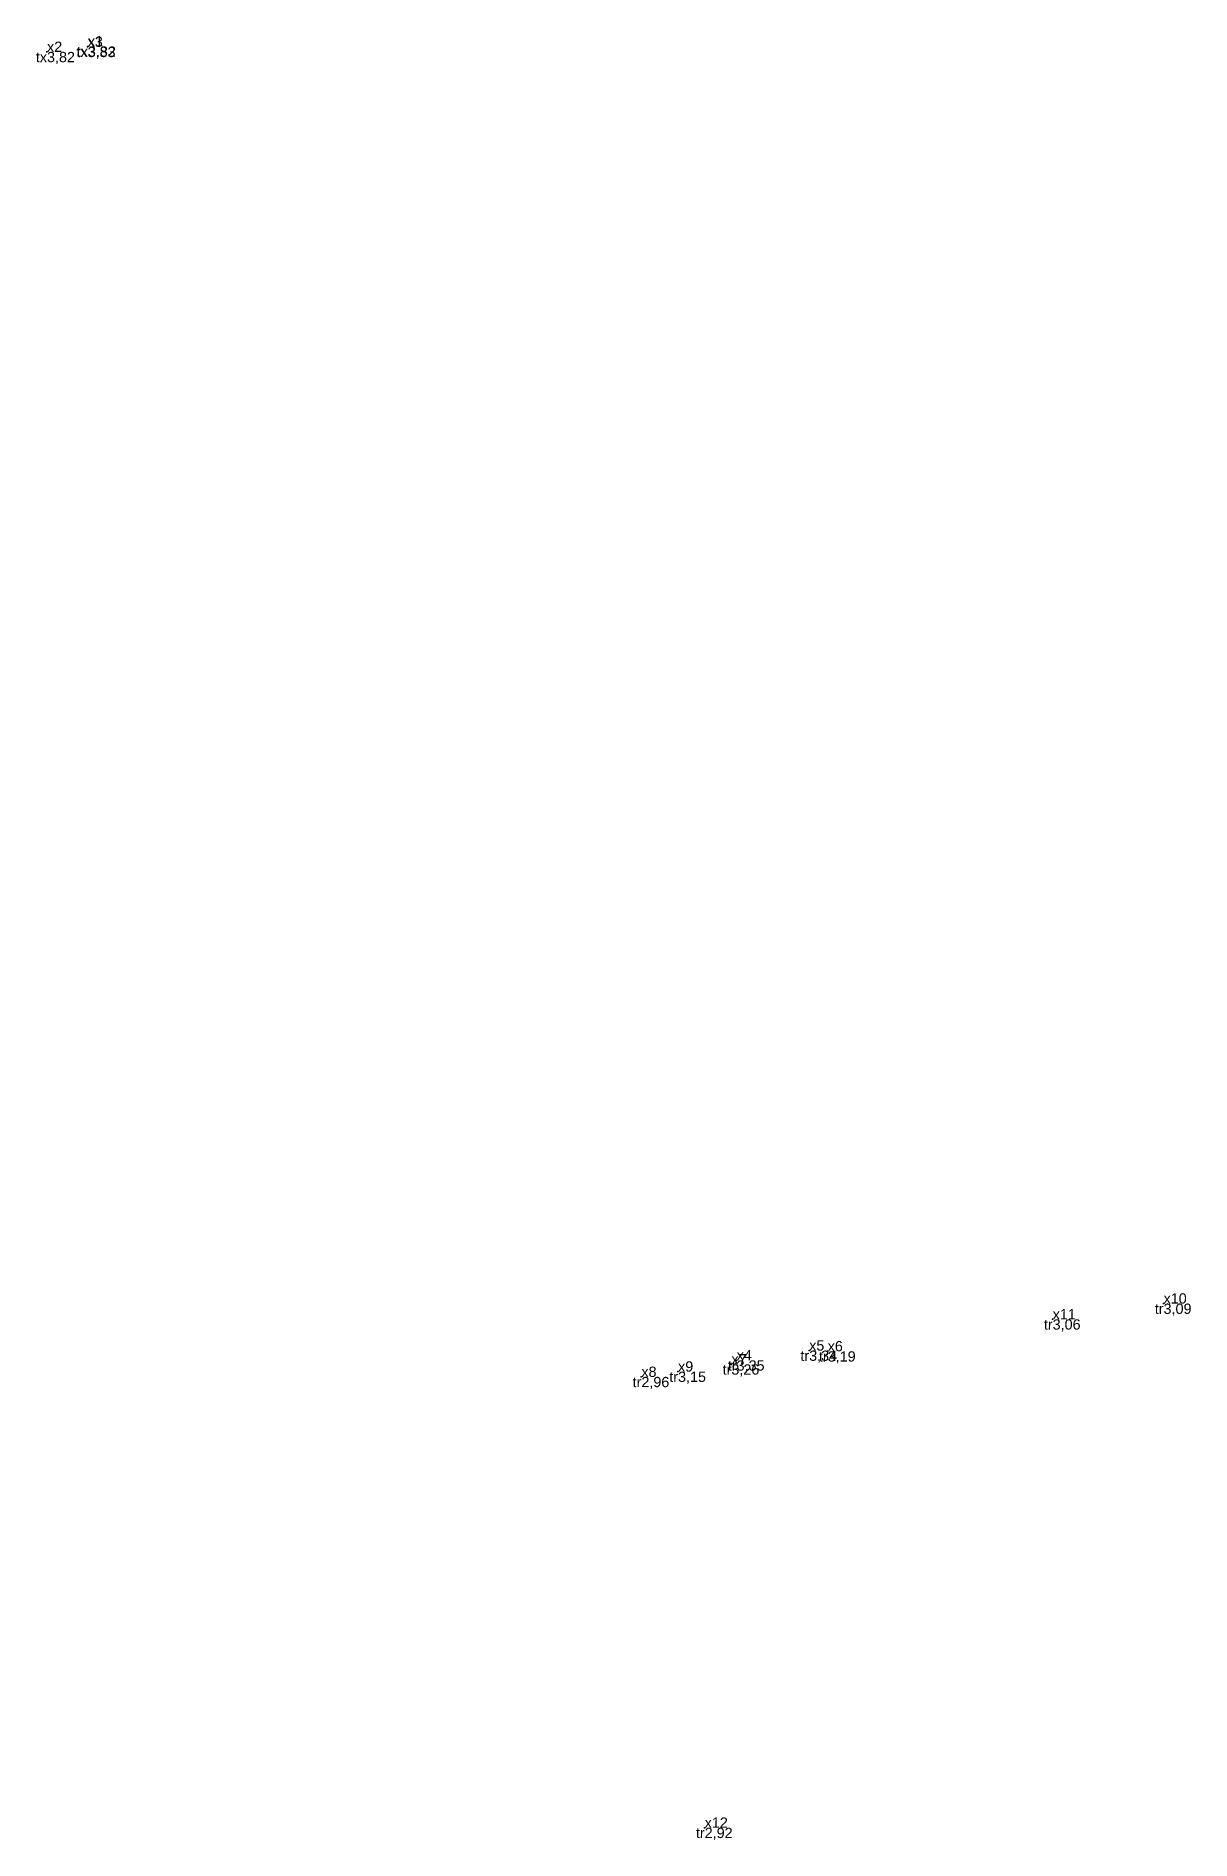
# Model space of a CAD drawing. Header units: metres. Extents: x 584732 to 606137, y 2257469 to 2286410.
# Drawn here: x 597253.5 to 597365.9, y 2284726.8 to 2284902.3 of the extents above; entities that cross this region are included whole.
import ezdxf
from ezdxf.enums import TextEntityAlignment as Align

# ---------------------------------------------------------------- set-up
doc = ezdxf.new("R2010")
doc.units = ezdxf.units.M
doc.header["$MEASUREMENT"] = 0
for name, color, linetype in [('diem', 2, 'Continuous'), ('Docao', 22, 'Continuous'), ('Madiem', 5, 'Continuous'), ('Tendiem', 7, 'Continuous')]:
    doc.layers.add(name, color=color, linetype=linetype)
doc.styles.add('VnArial', font='txt')

msp = doc.modelspace()

# ---------------------------------------------------------------- texts
at = {"layer": 'Docao', "style": 'VnArial', "oblique": 1}
for s, p in [('3,82', (597254.57, 2284900.78, 3.82)), ('3,83', (597258.52, 2284901.27, 3.83)), ('3,82', (597258.55, 2284901.32, 3.82)), ('3,09', (597363.21, 2284779.02, 3.09)), ('3,06', (597352.42, 2284777.49, 3.06)), ('3,34', (597328.73, 2284774.45, 3.34)), ('3,19', (597330.53, 2284774.38, 3.19)), ('2,96', (597312.4, 2284771.89, 2.96)), ('3,15', (597315.97, 2284772.4, 3.15)), ('3,26', (597321.16, 2284773.11, 3.26)), ('3,35', (597321.67, 2284773.5, 3.35)), ('2,92', (597318.56, 2284728.03, 2.92))]:
    msp.add_text(s, height=1, dxfattribs=at).set_placement(p, align=Align.TOP_LEFT)
at = {"layer": 'Madiem', "style": 'VnArial', "oblique": 1}
for s, p in [('tx', (597254.57, 2284900.78, 3.82)), ('tx', (597258.52, 2284901.27, 3.83)), ('tx', (597258.55, 2284901.32, 3.82)), ('tr', (597363.21, 2284779.02, 3.09)), ('tr', (597352.42, 2284777.49, 3.06)), ('tr', (597328.73, 2284774.45, 3.34)), ('tr', (597330.53, 2284774.38, 3.19)), ('tr', (597315.97, 2284772.4, 3.15)), ('tr', (597321.16, 2284773.11, 3.26)), ('tr', (597321.67, 2284773.5, 3.35)), ('tr', (597312.4, 2284771.89, 2.96)), ('tr', (597318.56, 2284728.03, 2.92))]:
    msp.add_text(s, height=1, dxfattribs=at).set_placement(p, align=Align.TOP_RIGHT)
at = {"layer": 'Tendiem', "style": 'VnArial', "oblique": 1}
for s, p in [('x2', (597254.57, 2284900.78, 3.82)), ('x3', (597258.52, 2284901.27, 3.83)), ('x1', (597258.55, 2284901.32, 3.82)), ('x10', (597363.21, 2284779.02, 3.09)), ('x11', (597352.42, 2284777.49, 3.06)), ('x5', (597328.73, 2284774.45, 3.34)), ('x6', (597330.53, 2284774.38, 3.19)), ('x7', (597321.16, 2284773.11, 3.26)), ('x4', (597321.67, 2284773.5, 3.35)), ('x8', (597312.4, 2284771.89, 2.96)), ('x9', (597315.97, 2284772.4, 3.15)), ('x12', (597318.56, 2284728.03, 2.92))]:
    msp.add_text(s, height=1, dxfattribs=at).set_placement(p)

# ---------------------------------------------------------------- linework, layer by layer
at = {"layer": 'diem'}
for p in [(597254.57, 2284900.78, 3.82), (597258.52, 2284901.27, 3.83), (597258.55, 2284901.32, 3.82), (597363.21, 2284779.02, 3.09), (597352.42, 2284777.49, 3.06), (597328.73, 2284774.45, 3.34), (597330.53, 2284774.38, 3.19), (597312.4, 2284771.89, 2.96), (597315.97, 2284772.4, 3.15), (597321.16, 2284773.11, 3.26), (597321.67, 2284773.5, 3.35), (597318.56, 2284728.03, 2.92)]:
    msp.add_point(p, dxfattribs=at)

msp.set_redraw_order([(e.dxf.handle, doc.entitydb.next_handle()) for e in msp.query("TEXT MTEXT ATTDEF DIMENSION ARC_DIMENSION")])  # texts and dimensions are drawn at this point

doc.saveas('drawing.dxf')
